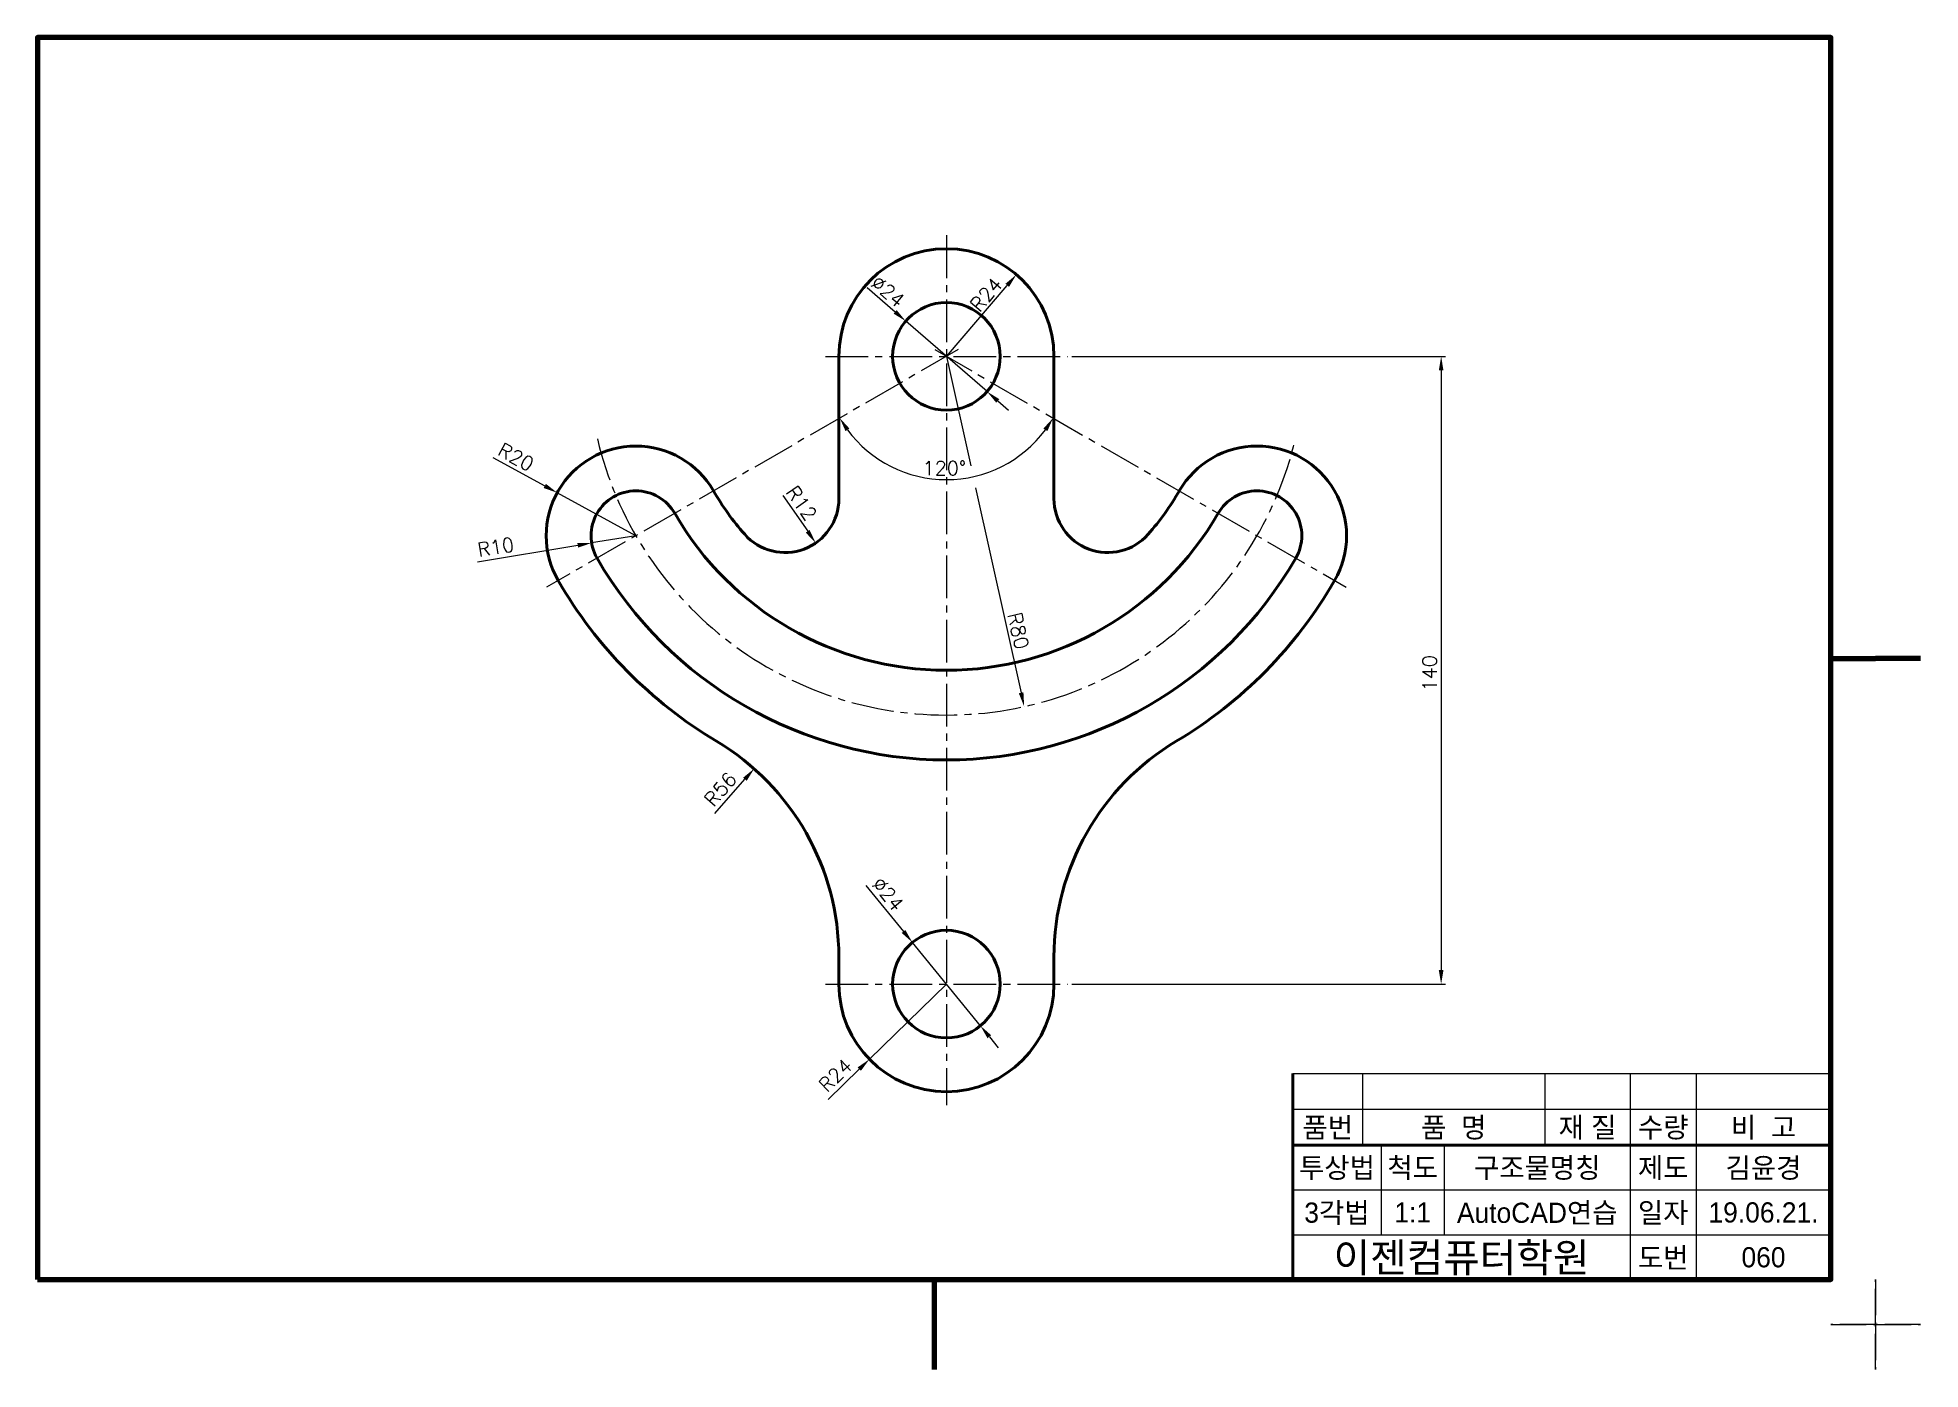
# Model space of a CAD drawing. Header units: millimetres. Extents: x 0 to 4210, y 0 to 2980.
# Drawn here: x 3790 to 4210, y 1475 to 1772 of the extents above; entities that cross this region are included whole.
import ezdxf
from ezdxf.enums import TextEntityAlignment as Align

# ---------------------------------------------------------------- set-up
doc = ezdxf.new("R2010")
doc.units = ezdxf.units.MM
doc.linetypes.add('CENTER2', pattern=[28.575, 19.05, -3.175, 3.175, -3.175])
doc.linetypes.add('PHANTOM2', pattern=[31.75, 15.875, -3.175, 3.175, -3.175, 3.175, -3.175])
for name, color, linetype, lineweight in [('가는선', 1, 'Continuous', 13), ('구분선', 1, 'PHANTOM2', 13), ('문자', 2, 'Continuous', 20), ('외곽선', 4, 'Continuous', 70), ('외형선', 3, 'Continuous', 40), ('중심선', 1, 'CENTER2', 13), ('치수선', 1, 'Continuous', 13)]:
    doc.layers.add(name, color=color, linetype=linetype, lineweight=lineweight)
doc.styles.get("Standard").update_dxf_attribs({"font": 'romans.shx'})
doc.styles.add('한글', font='')
doc.styles.get('한글').set_extended_font_data('Gulim')

msp = doc.modelspace()

# ---------------------------------------------------------------- texts
at = {"layer": '문자', "ltscale": 0.5}
for s, rotation, p in [('∅24', 319.08, (3975.57, 1716.87)), ('R24', 49.4204, (4000.13, 1710.57)), ('R20', 331.3506, (3892.34, 1679.06)), ('120°', 360, (3987.41, 1674.43)), ('R12', 304.7526, (3956.76, 1670.65)), ('R10', 9.332, (3888.38, 1656.17)), ('R80', 282.5216, (4006.35, 1643.38)), ('140', 90, (4102.1, 1626.2)), ('R56', 48.7686, (3940.79, 1600.26)), ('∅24', 309.2045, (3975.9, 1583.13)), ('R24', 44.2924, (3966.13, 1536.59))]:
    msp.add_text(s, height=3.15, rotation=rotation, dxfattribs=at).set_placement(p)
at = {"layer": '문자', "ltscale": 0.5, "style": '한글'}
for s, height, p in [('품번', 4.5, (4077.79, 1529)), ('품  명', 4.5, (4105.9, 1529)), ('재 질', 4.5, (4135.75, 1529)), ('수량', 4.5, (4152.64, 1529)), ('비  고', 4.5, (4175.01, 1529)), ('투상법', 4.5, (4079.86, 1520)), ('척도', 4.5, (4096.76, 1520)), ('구조물명칭', 4.5, (4124.54, 1520)), ('제도', 4.5, (4152.64, 1520)), ('김윤경', 4.5, (4175.01, 1520)), ('3각법', 4.5, (4079.86, 1510)), ('1:1', 4.5, (4096.76, 1510)), ('AutoCAD연습', 4.5, (4124.54, 1510)), ('일자', 4.5, (4152.64, 1510)), ('19.06.21.', 4.5, (4175.01, 1510)), ('이젠컴퓨터학원', 6.5, (4107.64, 1500)), ('도번', 4.5, (4152.64, 1500)), ('060', 4.5, (4175.01, 1500))]:
    msp.add_text(s, height=height, dxfattribs=at).set_placement(p, align=Align.MIDDLE)

# ---------------------------------------------------------------- linework, layer by layer
at = {"layer": '가는선', "ltscale": 0.5}
for p, q in [((4070, 1541), (4190, 1541)), ((4085.58, 1541), (4085.58, 1525)), ((4126.22, 1541), (4126.22, 1525)), ((4145.27, 1541), (4145.27, 1495)), ((4160.01, 1541), (4160.01, 1495)), ((4070, 1533), (4190, 1533)), ((4089.73, 1525), (4089.73, 1505)), ((4103.8, 1525), (4103.8, 1505)), ((4070, 1515), (4190, 1515)), ((4070, 1505), (4190, 1505))]:
    msp.add_line(p, q, dxfattribs=at)
at = {"layer": '구분선', "ltscale": 0.5}
for points in [[(4190, 1485), (4200, 1485), (4200, 1495)], [(4190, 1485), (4200, 1485), (4200, 1495)], [(4200, 1495), (4200, 1485), (4210, 1485)], [(4200, 1495), (4200, 1485), (4210, 1485)], [(4200, 1475), (4200, 1485), (4190, 1485)], [(4210, 1485), (4200, 1485), (4200, 1475)]]:
    msp.add_lwpolyline(points, dxfattribs=at)
at = {"layer": '외곽선', "ltscale": 0.5}
for p, q in [((4190, 1633.5), (4200, 1633.5)), ((4210, 1633.5), (4200, 1633.5)), ((4190, 1495), (4190, 1541)), ((3990, 1495), (3990, 1485)), ((3990, 1495), (3990, 1485)), ((3990, 1485), (3990, 1475))]:
    msp.add_line(p, q, dxfattribs=at)
msp.add_lwpolyline([(3790, 1495), (4190, 1495), (4190, 1772), (3790, 1772)], close=True, dxfattribs=at)
at = {"layer": '외형선', "ltscale": 0.5}
for p, q in [((3968.73, 1700.92), (3968.73, 1669.17)), ((4016.73, 1700.92), (4016.73, 1669.17)), ((4070, 1541), (4070, 1533)), ((4070, 1533), (4070, 1525)), ((4070, 1525), (4190, 1525)), ((4070, 1525), (4070, 1505)), ((4070, 1505), (4070, 1495))]:
    msp.add_line(p, q, dxfattribs=at)
at = {"layer": '외형선'}
for p, q in [((3968.73, 1560.92), (3968.73, 1567)), ((4016.73, 1560.92), (4016.73, 1567))]:
    msp.add_line(p, q, dxfattribs=at)
at = {"layer": '외형선', "ltscale": 0.5}
for centre in [(3992.73, 1700.92), (3992.73, 1560.92)]:
    msp.add_circle(centre, 12, dxfattribs=at)
for centre, radius, start, end in [((3992.73, 1700.92), 24, 0, 180), ((3923.45, 1660.92), 20, 30, 210), ((4062.01, 1660.92), 20, 330, 150), ((3923.45, 1660.92), 10, 30, 210), ((3992.73, 1700.92), 60, 210, 221.4096), ((3956.73, 1669.17), 12, 221.4096, 0), ((4028.73, 1669.17), 12, 180, 318.5904), ((3992.73, 1700.92), 60, 318.5904, 330), ((4062.01, 1660.92), 10, 330, 150), ((3992.73, 1700.92), 70, 210, 330), ((3992.73, 1700.92), 90, 210, 330), ((3992.73, 1700.92), 100, 210, 239.1481), ((3992.73, 1700.92), 100, 300.8519, 330), ((3912.73, 1567), 56, 0, 59.1481), ((4072.73, 1567), 56, 120.8519, 180), ((3992.73, 1560.92), 24, 180, 0)]:
    msp.add_arc(centre, radius, start, end, dxfattribs=at)
at = {"layer": '중심선', "ltscale": 0.5}
for p, q in [((3992.73, 1727.92), (3992.73, 1533.92)), ((3995.33, 1702.42), (3903.53, 1649.42)), ((3990.13, 1702.42), (4081.93, 1649.42)), ((3965.73, 1700.92), (4019.73, 1700.92)), ((3965.73, 1560.92), (4019.73, 1560.92))]:
    msp.add_line(p, q, dxfattribs=at)
msp.add_arc((3992.73, 1700.92), 80, 193.2917, 346.7083, dxfattribs=at)
at = {"layer": '치수선', "ltscale": 0.5}
for p, q in [((3975.02, 1716.27), (3981.28, 1710.84)), ((3992.73, 1700.92), (4006.3, 1716.76)), ((4001.8, 1693.06), (3983.66, 1708.78)), ((3992.73, 1700.92), (3998.15, 1676.52)), ((4020.73, 1700.92), (4104.1, 1700.92)), ((4103.1, 1697.77), (4103.1, 1564.07)), ((4004.18, 1691), (4006.56, 1688.93)), ((3891.51, 1678.37), (3903.13, 1672.02)), ((3999.24, 1671.63), (4009.39, 1625.9)), ((3923.45, 1660.92), (3905.9, 1670.51)), ((3956.24, 1669.88), (3961.78, 1661.9)), ((3923.45, 1660.92), (3913.58, 1659.3)), ((3888.15, 1655.12), (3910.47, 1658.79)), ((3941.06, 1598.93), (3947.79, 1606.61)), ((3974.78, 1582.93), (3983.16, 1572.66)), ((4000.32, 1551.62), (3985.15, 1570.22)), ((3992.73, 1560.92), (3975.55, 1544.16)), ((4020.73, 1560.92), (4104.1, 1560.92)), ((4002.31, 1549.18), (4004.3, 1546.74)), ((3966.34, 1535.18), (3973.3, 1541.96))]:
    msp.add_line(p, q, dxfattribs=at)
msp.add_arc((3992.73, 1700.92), 27.49, 216.5693, 323.4307, dxfattribs=at)
for points in [[(4005.9, 1717.1), (4006.69, 1716.41), (4008.34, 1719.15)], [(3981.63, 1711.24), (3980.94, 1710.45), (3983.66, 1708.78)], [(4102.57, 1697.77), (4103.62, 1697.77), (4103.1, 1700.92)], [(4004.52, 1691.39), (4003.84, 1690.6), (4001.8, 1693.06)], [(3970.22, 1684.25), (3971.09, 1684.83), (3968.93, 1687.18)], [(4014.37, 1684.83), (4015.25, 1684.25), (4016.54, 1687.18)], [(3903.39, 1672.48), (3902.88, 1671.56), (3905.9, 1670.51)], [(3910.39, 1659.31), (3910.56, 1658.27), (3913.58, 1659.3)], [(3962.21, 1662.2), (3961.35, 1661.6), (3963.57, 1659.31)], [(4009.91, 1626.01), (4008.88, 1625.78), (4010.08, 1622.82)], [(3947.39, 1606.96), (3948.18, 1606.26), (3949.86, 1608.98)], [(3983.56, 1572.99), (3982.75, 1572.33), (3985.15, 1570.22)], [(4102.57, 1564.07), (4103.62, 1564.07), (4103.1, 1560.92)], [(4002.72, 1549.51), (4001.9, 1548.85), (4000.32, 1551.62)], [(3972.93, 1542.34), (3973.67, 1541.59), (3975.55, 1544.16)]]:
    msp.add_solid(points, dxfattribs=at)

msp.set_redraw_order([(e.dxf.handle, doc.entitydb.next_handle()) for e in msp.query("TEXT MTEXT ATTDEF DIMENSION ARC_DIMENSION")])  # texts and dimensions are drawn at this point

doc.saveas('drawing.dxf')
